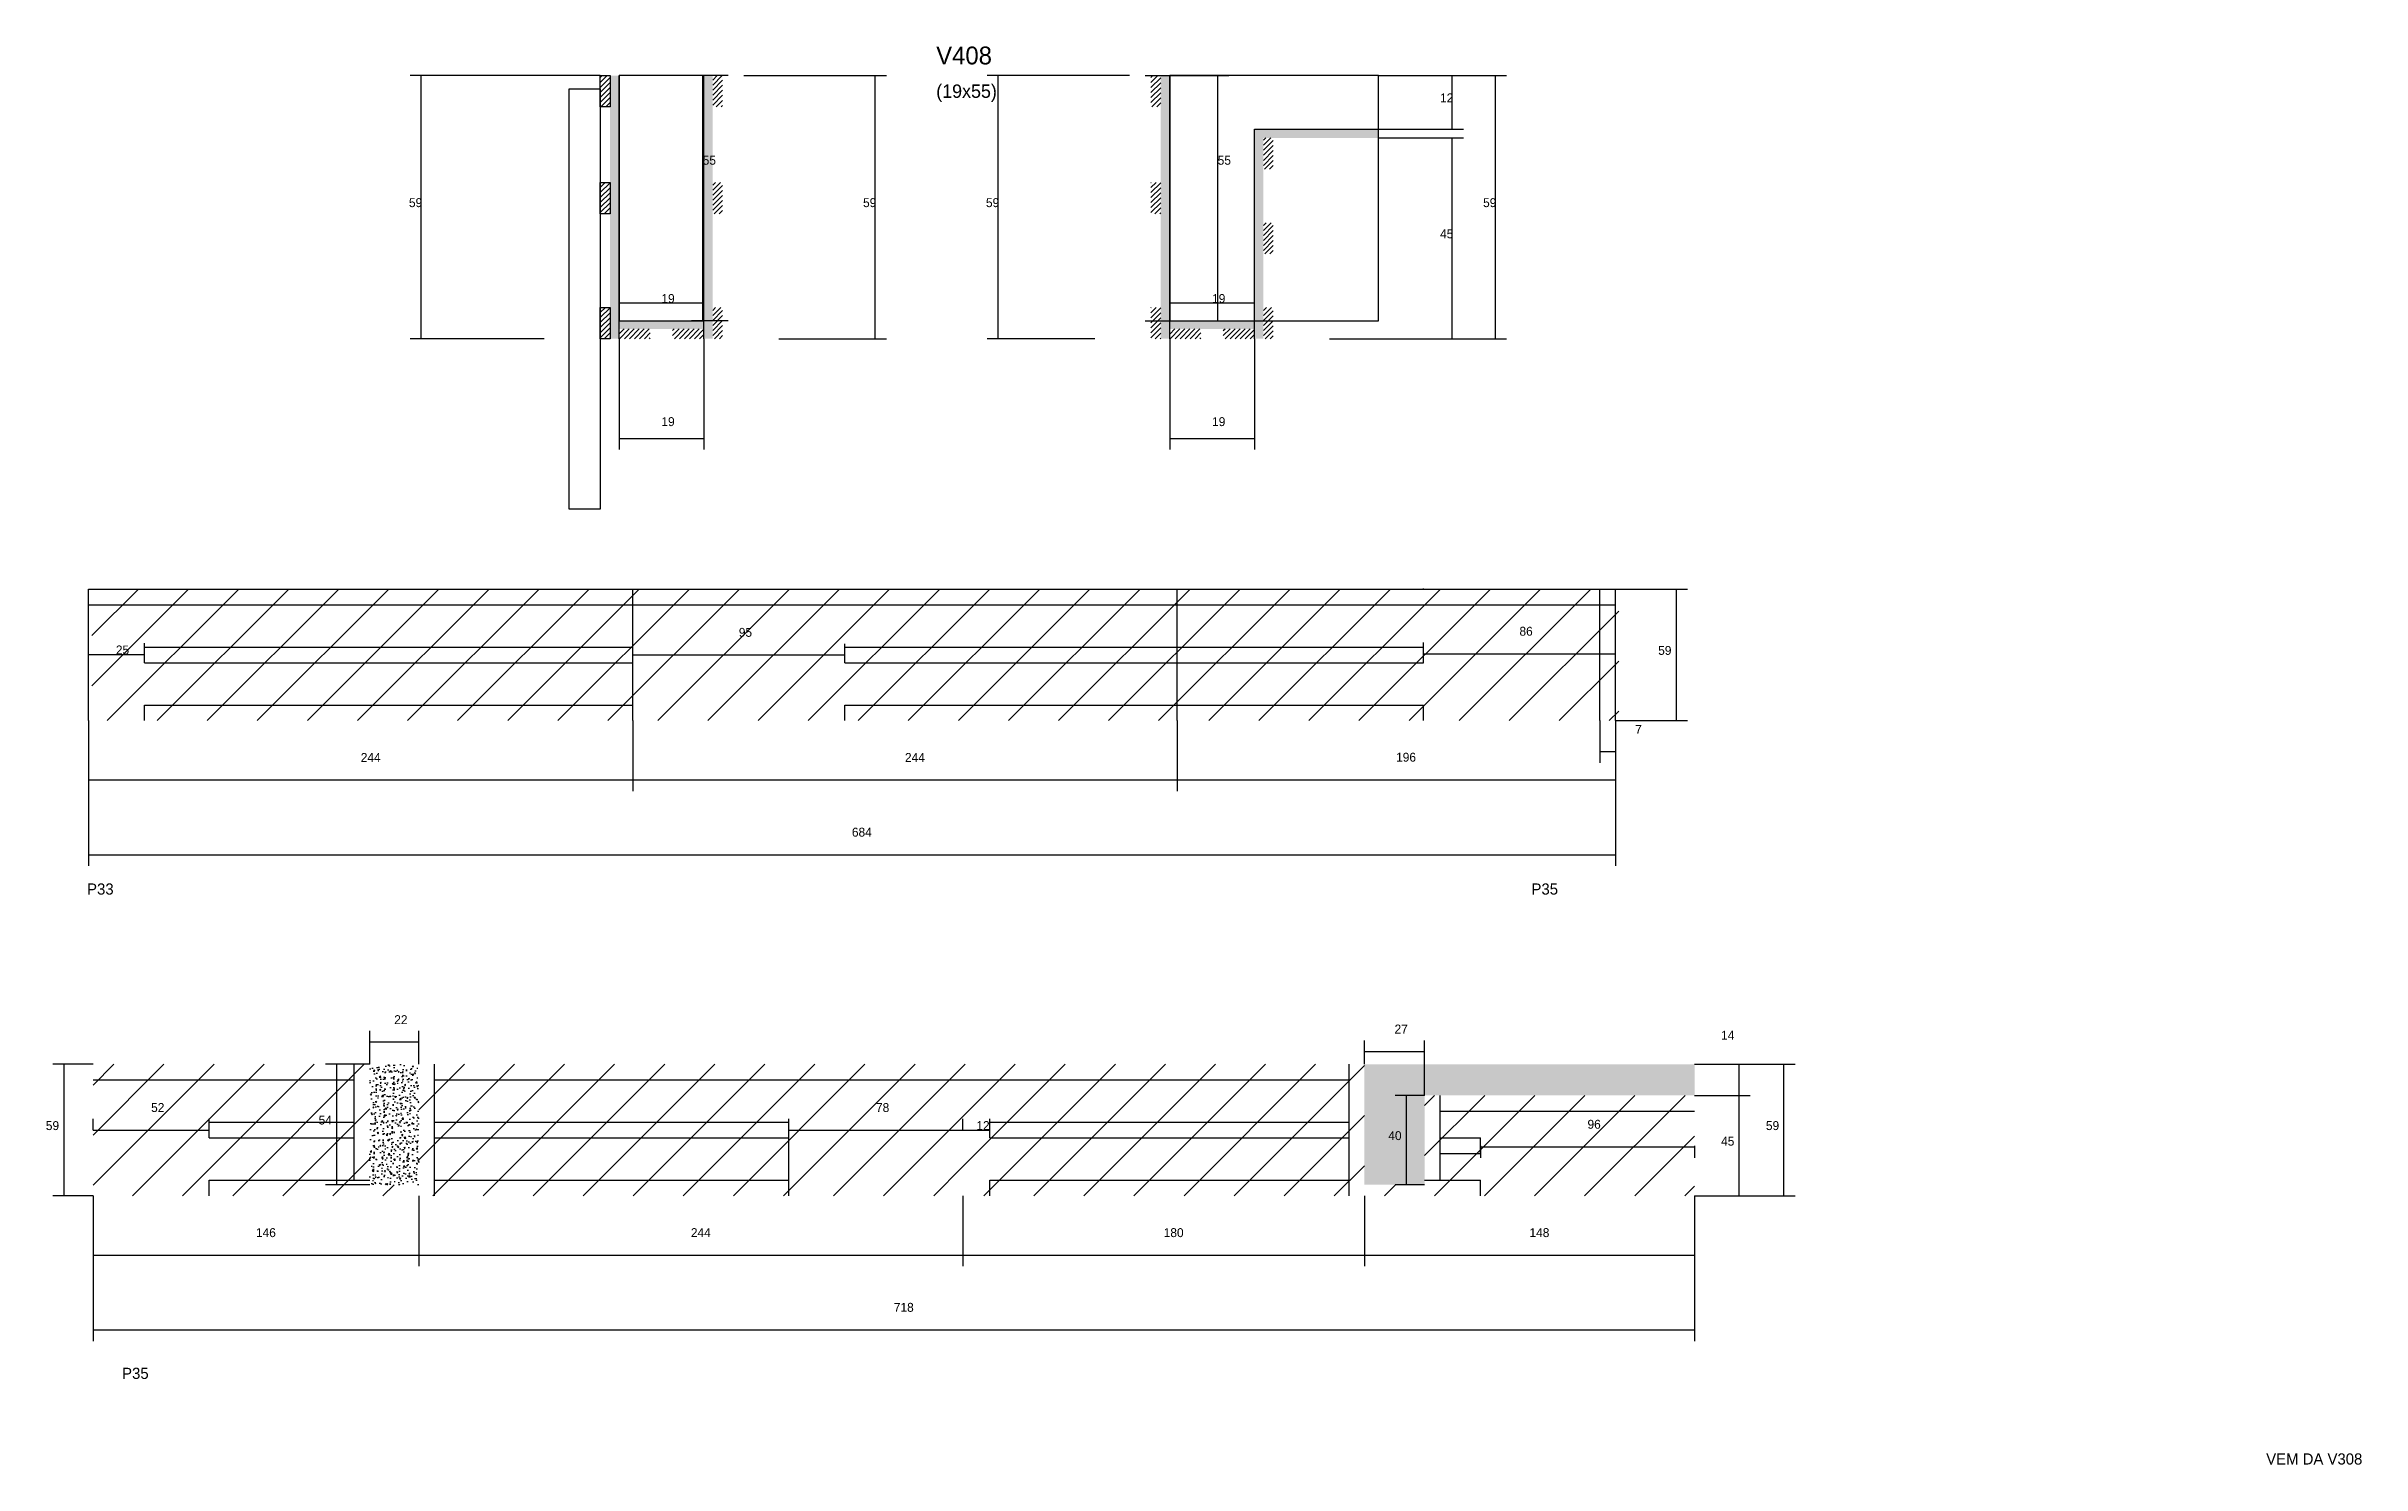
# Model space of a CAD drawing. Header units: metres. Extents: x 7135 to 9192, y 3963 to 4600.
# Drawn here: x 8154 to 9192, y 3963 to 4600 of the extents above; entities that cross this region are included whole.
import ezdxf

# ---------------------------------------------------------------- set-up
doc = ezdxf.new("R2010")
doc.units = ezdxf.units.M
for name, color, linetype in [('CONCRETO', 251, 'Continuous'), ('COTA', 241, 'Continuous'), ('Hachura', 253, 'Continuous'), ('Madeira', 126, 'Continuous'), ('NOMENCLATURA', 7, 'Continuous'), ('Painéis', 200, 'Continuous'), ('REAPROVEITAMENTO', 251, 'Continuous'), ('SARR_2.2x7', 40, 'Continuous'), ('SARR_3.5x7', 81, 'Continuous'), ('Texto Seção', 7, 'Continuous')]:
    doc.layers.add(name, color=color, linetype=linetype)

msp = doc.modelspace()

# ---------------------------------------------------------------- texts
at = {"layer": 'COTA'}
for s, p in [('12', (8778.7, 4574.4)), ('55', (8448.1, 4546.4)), ('55', (8679, 4546.4)), ('59', (8316.4, 4527.4)), ('59', (8520, 4527.4)), ('59', (8575.1, 4527.4)), ('59', (8798, 4527.4)), ('45', (8778.7, 4513.4)), ('19', (8429.6, 4484.4)), ('19', (8676.5, 4484.4)), ('19', (8429.6, 4429.2)), ('19', (8676.5, 4429.2)), ('25', (8185, 4326.8)), ('95', (8464.3, 4334.7)), ('86', (8814.3, 4335.2)), ('59', (8876.5, 4326.6)), ('7', (8866.2, 4291.2)), ('244', (8294.8, 4278.6)), ('244', (8538.8, 4278.6)), ('196', (8759, 4278.7)), ('684', (8515, 4245.1)), ('22', (8309.8, 4161)), ('27', (8758.3, 4156.8)), ('14', (8904.7, 4154)), ('52', (8200.8, 4121.6)), ('78', (8525.8, 4121.6)), ('59', (8153.6, 4113.5)), ('54', (8275.9, 4116)), ('12', (8570.8, 4113.5)), ('40', (8755.5, 4109)), ('59', (8924.8, 4113.5)), ('45', (8904.7, 4106.5)), ('146', (8247.8, 4065.5)), ('244', (8442.8, 4065.5)), ('180', (8654.8, 4065.5)), ('148', (8818.8, 4065.5)), ('718', (8533.8, 4032))]:
    msp.add_text(s, height=4, dxfattribs=at).set_placement(p)
at = {"layer": 'NOMENCLATURA'}
for s, p in [('P33', (8172.1, 4219.1)), ('P35', (8819.7, 4219.1)), ('P35', (8187.8, 4001.9))]:
    msp.add_text(s, height=5, dxfattribs=at).set_placement(p)
at = {"layer": 'Painéis'}
msp.add_text('96', height=4, dxfattribs=at).set_placement((8844.8, 4114.1))
at = {"layer": 'Texto Seção'}
for s, height, p in [('V408', 8, (8552.8, 4591.4)), ('(19x55)', 6, (8552.8, 4576.4)), ('VEM DA V308', 5, (9149.1, 3963.5))]:
    msp.add_text(s, height=height, dxfattribs=at).set_placement(p)

# ---------------------------------------------------------------- hatches: boundary and pattern name
at = {"layer": 'COTA'}
h = msp.add_hatch(dxfattribs=at)
h.set_pattern_fill('AR-CONC', scale=0.03)
h.paths.add_polyline_path([(8320.8, 4089), (8320.8, 4143), (8320.8, 4143), (8298.8, 4143), (8298.8, 4143), (8298.8, 4089), (8298.8, 4089), (8320.8, 4089)])
h = msp.add_hatch(dxfattribs=at)
h.set_pattern_fill('AR-CONC', scale=0.03)
h.paths.add_polyline_path([(8771.8, 4089), (8771.8, 4129), (8771.8, 4129), (8892.8, 4129), (8892.8, 4129), (8892.8, 4143), (8892.8, 4143), (8744.8, 4143), (8744.8, 4143), (8744.8, 4089), (8744.8, 4089), (8771.8, 4089)])
at = {"layer": 'Hachura'}
h = msp.add_hatch(dxfattribs=at)
h.set_pattern_fill('ANSI31', scale=0.5)
h.paths.add_polyline_path([(8406.6, 4572.4), (8402.2, 4572.4), (8402.2, 4572.4), (8402.2, 4586.4), (8402.2, 4586.4), (8406.6, 4586.4), (8406.6, 4586.4), (8406.6, 4572.4)])
h = msp.add_hatch(color=8, dxfattribs=at)
h.dxf.hatch_style = 1
h.paths.add_polyline_path([(8406.6, 4586.4), (8410.6, 4586.4), (8410.6, 4586.4), (8410.6, 4468.4), (8410.6, 4468.4), (8406.6, 4468.4), (8406.6, 4468.4), (8406.6, 4586.4)])
h = msp.add_hatch(color=8, dxfattribs=at)
h.dxf.hatch_style = 1
h.paths.add_polyline_path([(8452.6, 4586.4), (8448.6, 4586.4), (8448.6, 4586.4), (8448.6, 4468.4), (8448.6, 4468.4), (8452.6, 4468.4), (8452.6, 4468.4), (8452.6, 4586.4)])
h = msp.add_hatch(dxfattribs=at)
h.set_pattern_fill('ANSI31', scale=0.5)
h.paths.add_polyline_path([(8452.6, 4572.4), (8457, 4572.4), (8457, 4572.4), (8457, 4586.4), (8457, 4586.4), (8452.6, 4586.4), (8452.6, 4586.4), (8452.6, 4572.4)])
h = msp.add_hatch(dxfattribs=at)
h.set_pattern_fill('ANSI31', scale=0.5)
h.paths.add_polyline_path([(8653.5, 4572.4), (8649.1, 4572.4), (8649.1, 4572.4), (8649.1, 4586.4), (8649.1, 4586.4), (8653.5, 4586.4), (8653.5, 4586.4), (8653.5, 4572.4)])
h = msp.add_hatch(color=8, dxfattribs=at)
h.dxf.hatch_style = 1
h.paths.add_polyline_path([(8653.5, 4586.4), (8657.5, 4586.4), (8657.5, 4586.4), (8657.5, 4468.4), (8657.5, 4468.4), (8653.5, 4468.4), (8653.5, 4468.4), (8653.5, 4586.4)])
h = msp.add_hatch(color=8, dxfattribs=at)
h.dxf.hatch_style = 1
h.paths.add_polyline_path([(8695.5, 4558.4), (8695.5, 4562.4), (8695.5, 4562.4), (8751.1, 4562.4), (8751.1, 4562.4), (8751.1, 4558.4), (8751.1, 4558.4), (8695.5, 4558.4)])
h = msp.add_hatch(color=8, dxfattribs=at)
h.dxf.hatch_style = 1
h.paths.add_polyline_path([(8699.5, 4558.4), (8695.5, 4558.4), (8695.5, 4558.4), (8695.5, 4468.4), (8695.5, 4468.4), (8699.5, 4468.4), (8699.5, 4468.4), (8699.5, 4558.4)])
h = msp.add_hatch(dxfattribs=at)
h.set_pattern_fill('ANSI31', scale=0.5)
h.paths.add_polyline_path([(8703.9, 4544.4), (8699.5, 4544.4), (8699.5, 4544.4), (8699.5, 4558.4), (8699.5, 4558.4), (8703.9, 4558.4), (8703.9, 4558.4), (8703.9, 4544.4)])
h = msp.add_hatch(dxfattribs=at)
h.set_pattern_fill('ANSI31', scale=0.5)
h.paths.add_polyline_path([(8406.6, 4524.4), (8402.2, 4524.4), (8402.2, 4524.4), (8402.2, 4538.4), (8402.2, 4538.4), (8406.6, 4538.4), (8406.6, 4538.4), (8406.6, 4524.4)])
h = msp.add_hatch(dxfattribs=at)
h.set_pattern_fill('ANSI31', scale=0.5)
h.paths.add_polyline_path([(8452.6, 4524.4), (8457, 4524.4), (8457, 4524.4), (8457, 4538.4), (8457, 4538.4), (8452.6, 4538.4), (8452.6, 4538.4), (8452.6, 4524.4)])
h = msp.add_hatch(dxfattribs=at)
h.set_pattern_fill('ANSI31', scale=0.5)
h.paths.add_polyline_path([(8653.5, 4524.4), (8649.1, 4524.4), (8649.1, 4524.4), (8649.1, 4538.4), (8649.1, 4538.4), (8653.5, 4538.4), (8653.5, 4538.4), (8653.5, 4524.4)])
h = msp.add_hatch(dxfattribs=at)
h.set_pattern_fill('ANSI31', scale=0.5)
h.paths.add_polyline_path([(8703.9, 4506.4), (8699.5, 4506.4), (8699.5, 4506.4), (8699.5, 4520.4), (8699.5, 4520.4), (8703.9, 4520.4), (8703.9, 4520.4), (8703.9, 4506.4)])
h = msp.add_hatch(dxfattribs=at)
h.set_pattern_fill('ANSI31', scale=0.5)
h.paths.add_polyline_path([(8406.6, 4468.4), (8402.2, 4468.4), (8402.2, 4468.4), (8402.2, 4482.4), (8402.2, 4482.4), (8406.6, 4482.4), (8406.6, 4482.4), (8406.6, 4468.4)])
h = msp.add_hatch(color=8, dxfattribs=at)
h.dxf.hatch_style = 1
h.paths.add_polyline_path([(8448.6, 4472.8), (8448.6, 4476.4), (8448.6, 4476.4), (8410.6, 4476.4), (8410.6, 4476.4), (8410.6, 4472.8), (8410.6, 4472.8), (8448.6, 4472.8)])
h = msp.add_hatch(dxfattribs=at)
h.set_pattern_fill('ANSI31', scale=0.5)
h.paths.add_polyline_path([(8452.6, 4468.4), (8457, 4468.4), (8457, 4468.4), (8457, 4482.4), (8457, 4482.4), (8452.6, 4482.4), (8452.6, 4482.4), (8452.6, 4468.4)])
h = msp.add_hatch(dxfattribs=at)
h.set_pattern_fill('ANSI31', scale=0.5)
h.paths.add_polyline_path([(8653.5, 4468.4), (8649.1, 4468.4), (8649.1, 4468.4), (8649.1, 4482.4), (8649.1, 4482.4), (8653.5, 4482.4), (8653.5, 4482.4), (8653.5, 4468.4)])
h = msp.add_hatch(color=8, dxfattribs=at)
h.dxf.hatch_style = 1
h.paths.add_polyline_path([(8657.5, 4472.8), (8657.5, 4476.4), (8657.5, 4476.4), (8695.5, 4476.4), (8695.5, 4476.4), (8695.5, 4472.8), (8695.5, 4472.8), (8657.5, 4472.8)])
h = msp.add_hatch(dxfattribs=at)
h.set_pattern_fill('ANSI31', scale=0.5)
h.paths.add_polyline_path([(8703.9, 4468.4), (8699.5, 4468.4), (8699.5, 4468.4), (8699.5, 4482.4), (8699.5, 4482.4), (8703.9, 4482.4), (8703.9, 4482.4), (8703.9, 4468.4)])
h = msp.add_hatch(dxfattribs=at)
h.set_pattern_fill('ANSI31', scale=0.5)
h.paths.add_polyline_path([(8410.6, 4468.4), (8410.6, 4472.8), (8410.6, 4472.8), (8424.6, 4472.8), (8424.6, 4472.8), (8424.6, 4468.4), (8424.6, 4468.4), (8410.6, 4468.4)])
h = msp.add_hatch(dxfattribs=at)
h.set_pattern_fill('ANSI31', scale=0.5)
h.paths.add_polyline_path([(8448.6, 4468.4), (8448.6, 4472.8), (8448.6, 4472.8), (8434.6, 4472.8), (8434.6, 4472.8), (8434.6, 4468.4), (8434.6, 4468.4), (8448.6, 4468.4)])
h = msp.add_hatch(dxfattribs=at)
h.set_pattern_fill('ANSI31', scale=0.5)
h.paths.add_polyline_path([(8657.5, 4468.4), (8657.5, 4472.8), (8657.5, 4472.8), (8671.5, 4472.8), (8671.5, 4472.8), (8671.5, 4468.4), (8671.5, 4468.4), (8657.5, 4468.4)])
h = msp.add_hatch(dxfattribs=at)
h.set_pattern_fill('ANSI31', scale=0.5)
h.paths.add_polyline_path([(8695.5, 4468.4), (8695.5, 4472.8), (8695.5, 4472.8), (8681.5, 4472.8), (8681.5, 4472.8), (8681.5, 4468.4), (8681.5, 4468.4), (8695.5, 4468.4)])
at = {"layer": 'REAPROVEITAMENTO'}
h = msp.add_hatch(dxfattribs=at)
h.set_pattern_fill('ANSI31', scale=5)
h.paths.add_polyline_path([(8858.8, 4297.1), (8858.8, 4356.1), (8858.8, 4356.1), (8174.3, 4356.1), (8174.3, 4356.1), (8174.3, 4297.1), (8174.3, 4297.1), (8858.8, 4297.1)])
h = msp.add_hatch(dxfattribs=at)
h.set_pattern_fill('ANSI31', scale=5)
h.paths.add_polyline_path([(8298.8, 4089), (8298.8, 4143), (8298.8, 4143), (8174.8, 4143), (8174.8, 4143), (8174.8, 4084), (8174.8, 4084), (8320.8, 4084), (8320.8, 4084), (8320.8, 4089), (8320.8, 4089), (8298.8, 4089)])
h = msp.add_hatch(dxfattribs=at)
h.set_pattern_fill('ANSI31', scale=5)
h.paths.add_polyline_path([(8564.8, 4084), (8564.8, 4143), (8564.8, 4143), (8320.8, 4143), (8320.8, 4143), (8320.8, 4084), (8320.8, 4084), (8564.8, 4084)])
h = msp.add_hatch(dxfattribs=at)
h.set_pattern_fill('ANSI31', scale=5)
h.paths.add_polyline_path([(8744.8, 4084), (8744.8, 4143), (8744.8, 4143), (8564.8, 4143), (8564.8, 4143), (8564.8, 4084), (8564.8, 4084), (8744.8, 4084)])
h = msp.add_hatch(dxfattribs=at)
h.set_pattern_fill('ANSI31', scale=5)
h.paths.add_polyline_path([(8892.8, 4084), (8892.8, 4129), (8892.8, 4129), (8771.8, 4129), (8771.8, 4129), (8771.8, 4089), (8771.8, 4089), (8744.8, 4089), (8744.8, 4089), (8744.8, 4084), (8744.8, 4084), (8892.8, 4084)])

# ---------------------------------------------------------------- linework, layer by layer
at = {"layer": 'CONCRETO'}
for points in [[(8410.6, 4476.4), (8448.6, 4476.4), (8448.6, 4586.4), (8410.6, 4586.4)], [(8657.5, 4476.4), (8751.1, 4476.4), (8751.1, 4586.4), (8657.5, 4586.4)]]:
    msp.add_lwpolyline(points, close=True, dxfattribs=at)
at = {"layer": 'COTA'}
for p, q in [((8402.2, 4586.4), (8316.9, 4586.4)), ((8321.9, 4468.4), (8321.9, 4586.4)), ((8459.6, 4586.4), (8443.1, 4586.4)), ((8448.1, 4476.4), (8448.1, 4586.4)), ((8466.6, 4586.4), (8530.5, 4586.4)), ((8525.5, 4468.4), (8525.5, 4586.4)), ((8639.5, 4586.4), (8575.6, 4586.4)), ((8580.6, 4468.4), (8580.6, 4586.4)), ((8646.5, 4586.4), (8684, 4586.4)), ((8679, 4476.4), (8679, 4586.4)), ((8751.1, 4586.4), (8808.5, 4586.4)), ((8751.1, 4586.4), (8789.2, 4586.4)), ((8784.2, 4562.4), (8784.2, 4586.4)), ((8803.5, 4468.4), (8803.5, 4586.4)), ((8751.1, 4562.4), (8789.2, 4562.4)), ((8751.1, 4558.4), (8789.2, 4558.4)), ((8784.2, 4468.4), (8784.2, 4558.4)), ((8410.6, 4468.4), (8410.6, 4489.4)), ((8448.6, 4468.4), (8448.6, 4489.4)), ((8657.5, 4468.4), (8657.5, 4489.4)), ((8695.5, 4468.4), (8695.5, 4489.4)), ((8410.6, 4484.4), (8448.6, 4484.4)), ((8459.6, 4476.4), (8443.1, 4476.4)), ((8646.5, 4476.4), (8684, 4476.4)), ((8657.5, 4484.4), (8695.5, 4484.4)), ((8377, 4468.4), (8316.9, 4468.4)), ((8410.6, 4468.4), (8410.6, 4418.7)), ((8448.6, 4468.4), (8448.6, 4418.7)), ((8482.2, 4468.4), (8530.5, 4468.4)), ((8623.9, 4468.4), (8575.6, 4468.4)), ((8657.5, 4468.4), (8657.5, 4418.7)), ((8695.5, 4468.4), (8695.5, 4418.7)), ((8729.1, 4468.4), (8808.5, 4468.4)), ((8729.1, 4468.4), (8789.2, 4468.4)), ((8410.6, 4423.7), (8448.6, 4423.7)), ((8657.5, 4423.7), (8695.5, 4423.7)), ((8857.3, 4356.1), (8889.7, 4356.1)), ((8884.7, 4297.1), (8884.7, 4356.1)), ((8172.8, 4326.6), (8172.8, 4331.8)), ((8197.8, 4326.6), (8197.8, 4331.8)), ((8416.8, 4326.6), (8416.8, 4331.6)), ((8511.8, 4326.6), (8511.8, 4331.6)), ((8771.3, 4326.6), (8771.3, 4332.1)), ((8857.3, 4326.6), (8857.3, 4332.1)), ((8172.8, 4326.8), (8197.8, 4326.8)), ((8416.8, 4326.6), (8511.8, 4326.6)), ((8771.3, 4327.1), (8857.3, 4327.1)), ((8172.8, 4297.1), (8172.8, 4232)), ((8172.8, 4297.1), (8172.8, 4265.5)), ((8416.8, 4297.1), (8416.8, 4265.5)), ((8416.8, 4297.1), (8416.8, 4265.5)), ((8660.8, 4297.1), (8660.8, 4265.5)), ((8660.8, 4297.1), (8660.8, 4265.5)), ((8850.3, 4297.1), (8850.3, 4278.2)), ((8857.3, 4297.1), (8857.3, 4265.5)), ((8857.3, 4297.1), (8857.3, 4232)), ((8857.3, 4297.1), (8889.7, 4297.1)), ((8857.3, 4297.1), (8857.3, 4278.2)), ((8850.3, 4283.2), (8857.3, 4283.2)), ((8172.8, 4270.5), (8416.8, 4270.5)), ((8416.8, 4270.5), (8660.8, 4270.5)), ((8660.8, 4270.5), (8857.3, 4270.5)), ((8172.8, 4237), (8857.3, 4237)), ((8298.8, 4143), (8298.8, 4158)), ((8298.8, 4153), (8320.8, 4153)), ((8320.8, 4143), (8320.8, 4158)), ((8744.8, 4143), (8744.8, 4153.7)), ((8771.8, 4129), (8771.8, 4153.7)), ((8174.8, 4143), (8156.8, 4143)), ((8161.8, 4084), (8161.8, 4143)), ((8298.8, 4143), (8279, 4143)), ((8284, 4089), (8284, 4143)), ((8744.8, 4148.7), (8771.8, 4148.7)), ((8892.8, 4143), (8917.8, 4143)), ((8892.8, 4143), (8937.9, 4143)), ((8912.8, 4129), (8912.8, 4143)), ((8932.9, 4084), (8932.9, 4143)), ((8771.8, 4129), (8758.6, 4129)), ((8763.6, 4089), (8763.6, 4129)), ((8892.8, 4129), (8917.8, 4129)), ((8892.8, 4129), (8917.8, 4129)), ((8912.8, 4084), (8912.8, 4129)), ((8174.8, 4113.5), (8174.8, 4118.5)), ((8174.8, 4113.5), (8226.8, 4113.5)), ((8226.8, 4113.5), (8226.8, 4118.5)), ((8486.8, 4113.5), (8486.8, 4118.5)), ((8486.8, 4113.5), (8564.8, 4113.5)), ((8564.8, 4113.5), (8564.8, 4118.5)), ((8564.8, 4113.5), (8564.8, 4118.5)), ((8564.8, 4113.5), (8576.8, 4113.5)), ((8576.8, 4113.5), (8576.8, 4118.5)), ((8174.8, 4084), (8156.8, 4084)), ((8174.8, 4084), (8174.8, 4052.4)), ((8174.8, 4084), (8174.8, 4018.9)), ((8298.8, 4089), (8279, 4089)), ((8320.8, 4084), (8320.8, 4052.4)), ((8320.8, 4084), (8320.8, 4052.4)), ((8564.8, 4084), (8564.8, 4052.4)), ((8564.8, 4084), (8564.8, 4052.4)), ((8744.8, 4084), (8744.8, 4052.4)), ((8744.8, 4084), (8744.8, 4052.4)), ((8771.8, 4089), (8758.6, 4089)), ((8892.8, 4084), (8892.8, 4052.4)), ((8892.8, 4084), (8917.8, 4084)), ((8892.8, 4084), (8937.9, 4084)), ((8892.8, 4084), (8892.8, 4018.9)), ((8174.8, 4057.4), (8320.8, 4057.4)), ((8320.8, 4057.4), (8564.8, 4057.4)), ((8564.8, 4057.4), (8744.8, 4057.4)), ((8744.8, 4057.4), (8892.8, 4057.4)), ((8174.8, 4023.9), (8892.8, 4023.9))]:
    msp.add_line(p, q, dxfattribs=at)
at = {"layer": 'Madeira'}
for points in [[(8406.6, 4572.4), (8402.2, 4572.4), (8402.2, 4586.4), (8406.6, 4586.4)], [(8406.6, 4524.4), (8402.2, 4524.4), (8402.2, 4538.4), (8406.6, 4538.4)], [(8406.6, 4468.4), (8402.2, 4468.4), (8402.2, 4482.4), (8406.6, 4482.4)]]:
    msp.add_lwpolyline(points, close=True, dxfattribs=at)
at = {"layer": 'Painéis'}
for p, q in [((8410.6, 4468.4), (8410.6, 4586.4)), ((8448.6, 4468.4), (8448.6, 4586.4)), ((8657.5, 4468.4), (8657.5, 4586.4)), ((8695.5, 4562.4), (8751.1, 4562.4)), ((8695.5, 4558.4), (8695.5, 4562.4)), ((8695.5, 4468.4), (8695.5, 4558.4)), ((8751.1, 4558.4), (8751.1, 4562.4)), ((8410.6, 4476.4), (8448.6, 4476.4)), ((8410.6, 4472.8), (8410.6, 4476.4)), ((8448.6, 4472.8), (8448.6, 4476.4)), ((8657.5, 4476.4), (8695.5, 4476.4)), ((8657.5, 4472.8), (8657.5, 4476.4)), ((8695.5, 4472.8), (8695.5, 4476.4)), ((8172.8, 4356.1), (8857.3, 4356.1)), ((8172.8, 4297.1), (8172.8, 4356.1)), ((8416.8, 4297.1), (8416.8, 4356.1)), ((8660.8, 4297.1), (8660.8, 4356.1)), ((8857.3, 4297.1), (8857.3, 4356.1)), ((8796.8, 4106.5), (8796.8, 4101)), ((8796.8, 4106), (8892.8, 4106)), ((8892.8, 4106.5), (8892.8, 4101))]:
    msp.add_line(p, q, dxfattribs=at)
at = {"layer": 'SARR_2.2x7'}
for p, q in [((8771.3, 4356.1), (8771.3, 4356.4)), ((8850.3, 4297.1), (8850.3, 4356.1)), ((8172.8, 4349.1), (8416.8, 4349.1)), ((8416.8, 4349.1), (8660.8, 4349.1)), ((8660.8, 4349.1), (8857.3, 4349.1)), ((8197.8, 4330.1), (8416.8, 4330.1)), ((8197.8, 4323.1), (8197.8, 4330.1)), ((8511.8, 4330.1), (8660.8, 4330.1)), ((8511.8, 4323.1), (8511.8, 4330.1)), ((8660.8, 4330.1), (8771.3, 4330.1)), ((8771.3, 4323.1), (8771.3, 4330.1)), ((8197.8, 4323.1), (8416.8, 4323.1)), ((8511.8, 4323.1), (8660.8, 4323.1)), ((8660.8, 4323.1), (8771.3, 4323.1)), ((8197.8, 4304.1), (8416.8, 4304.1)), ((8197.8, 4297.1), (8197.8, 4304.1)), ((8511.8, 4304.1), (8660.8, 4304.1)), ((8511.8, 4297.1), (8511.8, 4304.1)), ((8660.8, 4304.1), (8771.3, 4304.1)), ((8771.3, 4297.1), (8771.3, 4304.1)), ((8291.9, 4091), (8291.9, 4143)), ((8327.8, 4084), (8327.8, 4143)), ((8737.9, 4084), (8737.9, 4143)), ((8174.8, 4136), (8291.9, 4136)), ((8327.8, 4136), (8564.8, 4136)), ((8564.8, 4136), (8737.9, 4136)), ((8778.8, 4091), (8778.8, 4129)), ((8778.8, 4122), (8892.8, 4122)), ((8226.8, 4110), (8226.8, 4117)), ((8226.8, 4117), (8291.9, 4117)), ((8327.8, 4117), (8486.8, 4117)), ((8486.8, 4084), (8486.8, 4117)), ((8576.8, 4117), (8737.9, 4117)), ((8576.8, 4110), (8576.8, 4117)), ((8226.8, 4110), (8291.9, 4110)), ((8327.8, 4110), (8486.8, 4110)), ((8576.8, 4110), (8737.9, 4110)), ((8778.8, 4110), (8796.8, 4110)), ((8778.8, 4103), (8796.8, 4103)), ((8796.8, 4103), (8796.8, 4110)), ((8226.8, 4084), (8226.8, 4091)), ((8226.8, 4091), (8298.8, 4091)), ((8327.8, 4091), (8486.8, 4091)), ((8576.8, 4091), (8737.9, 4091)), ((8576.8, 4084), (8576.8, 4091)), ((8771.8, 4091), (8796.8, 4091)), ((8796.8, 4084), (8796.8, 4091))]:
    msp.add_line(p, q, dxfattribs=at)
at = {"layer": 'SARR_3.5x7'}
msp.add_lwpolyline([(8388.2, 4580.4), (8402.2, 4580.4), (8402.2, 4392), (8388.2, 4392)], close=True, dxfattribs=at)

msp.set_redraw_order([(e.dxf.handle, doc.entitydb.next_handle()) for e in msp.query("TEXT MTEXT ATTDEF DIMENSION ARC_DIMENSION")])  # texts and dimensions are drawn at this point

doc.saveas('drawing.dxf')
